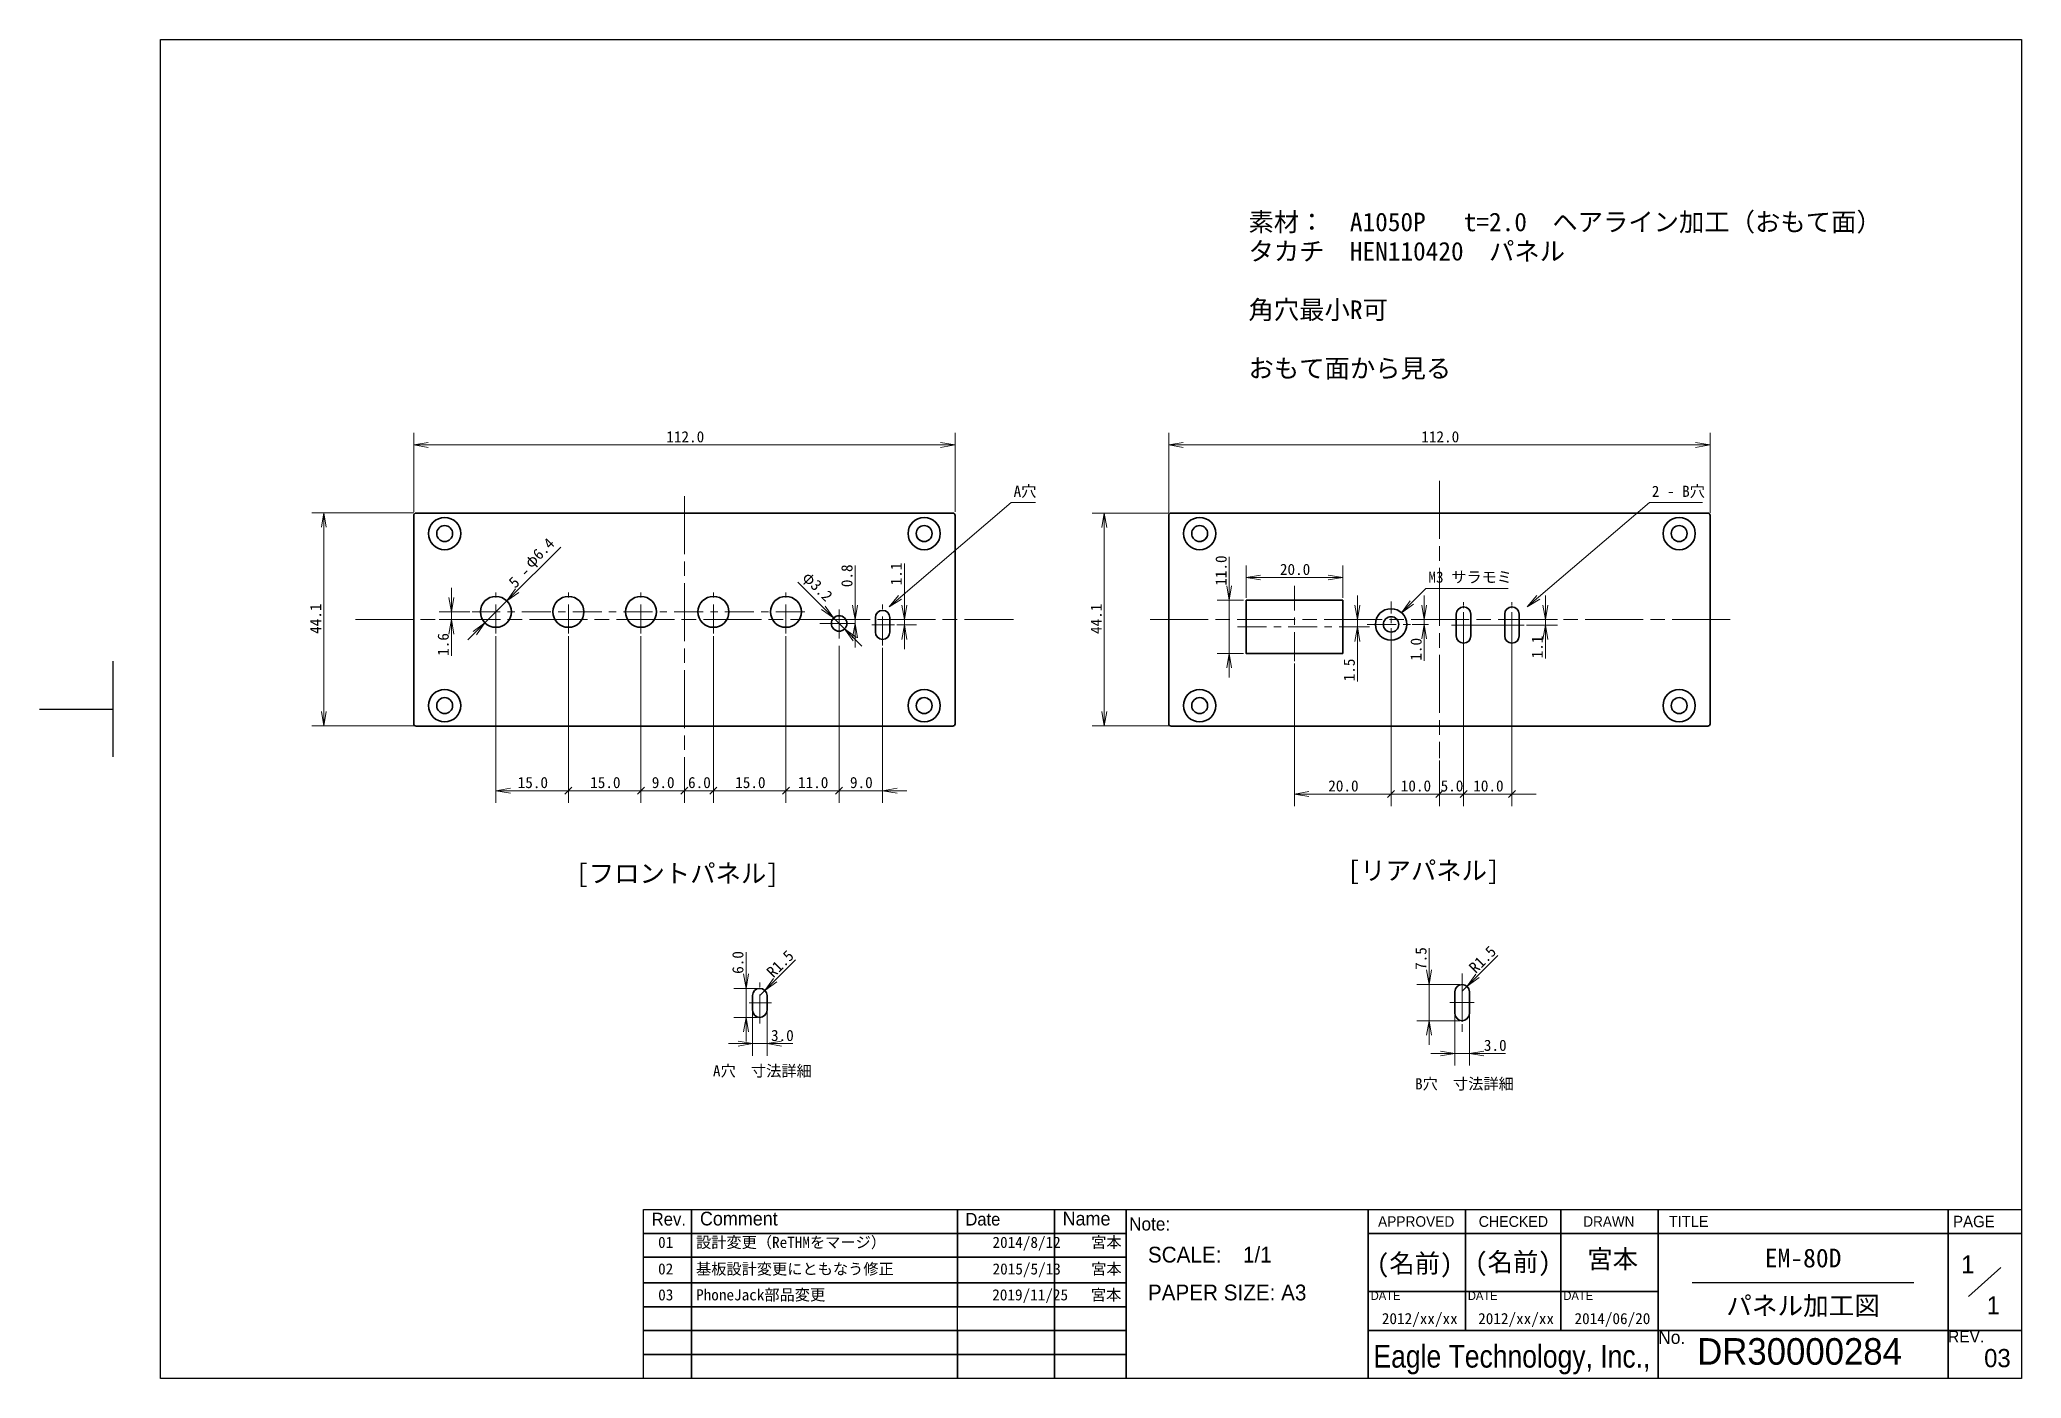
# Paper-space layout '01.図面' of a CAD drawing. Extents: x 0 to 410, y 10 to 287.
# The model-space entities are those that its viewports show. They can reach past a viewport. Long polylines and large blocks are cut down to what shows.
import ezdxf
from ezdxf.enums import TextEntityAlignment as Align

# ---------------------------------------------------------------- set-up
doc = ezdxf.new("R2010")
doc.units = 0
doc.header["$LTSCALE"] = 0.5
for name, pattern in [('ACAD_ISO08W100', [36, 24, -3, 6, -3]), ('CENTER', [14, 8, -2, 2, -2]), ('CENTERX4', [21, 12, -3, 3, -3])]:
    doc.linetypes.add(name, pattern=pattern)
for name, color, linetype, lineweight in [('AM_CL', 1, 'ACAD_ISO08W100', 18), ('CENTER', 30, 'CENTERX4', 18), ('FRAME_FRAME', 5, 'Continuous', 25), ('FRAME_FRAME.TEXT_APPROVED', 7, 'Continuous', 13), ('FRAME_FRAME.TEXT_CHECKED', 7, 'Continuous', 13), ('FRAME_FRAME.TEXT_DRAWN', 7, 'Continuous', 13), ('FRAME_FRAME.TEXT_PAGE', 7, 'Continuous', 13), ('FRAME_FRAME.TEXT_REV', 7, 'Continuous', 13), ('FRAME_FRAME.TEXT_SCALE', 7, 'Continuous', 13), ('FRAME_FRAME.TEXT_TITLE', 7, 'Continuous', 13), ('FRAME_FRAME.TEXT_図番', 7, 'Continuous', 13), ('HOLE', 7, 'Continuous', 35), ('TEXT', 7, 'Continuous', 13), ('パネル', 7, 'Continuous', 35), ('寸法', 7, 'Continuous', 18)]:
    doc.layers.add(name, color=color, linetype=linetype, lineweight=lineweight)
doc.styles.add('MS Gothic', font='MS Gothic.ttf', dxfattribs={"bigfont": 'extfont'})
doc.styles.add('MS Gothic B', font='MS Gothic.ttf', dxfattribs={"bigfont": 'extfont'})
doc.styles.add('MS PGothic', font='MS PGothic.ttf')
doc.styles.get("Standard").update_dxf_attribs({"font": 'txt.shx', "bigfont": 'extfont'})
doc.dimstyles.get("Standard").update_dxf_attribs({"dimtxt": 0.18, "dimasz": 0.18, "dimexe": 0.18, "dimexo": 0.0625, "dimgap": 0.09, "dimtad": 0, "dimtih": 1, "dimtoh": 1, "dimdec": 4, "dimzin": 0, "dimdsep": 46, "dimtxsty": 'Standard', "dimcen": 0.09, "dimadec": 0, "dimazin": 0, "dimtfac": 1, "dimtdec": 4, "dimtofl": 0, "dimtmove": 0, "dimatfit": 3, "dimfxl": 1, "dimtolj": 1, "dimtzin": 0, "dimarcsym": 0})

psp = doc.layouts.new('01.図面')

# ---------------------------------------------------------------- texts
at = {"layer": 'FRAME_FRAME', "color": 7, "linetype": 'Continuous', "style": 'MS PGothic'}
for s, height, p in [('Rev.', 2.642, (126.62, 40.83)), ('Comment', 2.837, (136.61, 40.79)), ('Date', 2.615, (191.53, 40.84)), ('Name', 2.838, (211.64, 40.79)), ('Note:', 2.717, (225.4, 39.78))]:
    psp.add_text(s, height=height, dxfattribs=at).set_placement(p, align=Align.BOTTOM_LEFT)
for s, height, p in [('APPROVED', 2.171, (284.79, 42.46)), ('CHECKED', 2.242, (304.9, 42.46)), ('DRAWN', 2.137, (324.66, 42.46))]:
    psp.add_text(s, height=height, dxfattribs=at).set_placement(p, align=Align.MIDDLE_CENTER)
for s, height, p in [('TITLE', 2.301, (337.07, 42.46)), ('PAGE', 2.37, (395.87, 42.46))]:
    psp.add_text(s, height=height, dxfattribs=at).set_placement(p, align=Align.MIDDLE_LEFT)
for s, height, p in [('DATE', 1.762, (275.39, 27.99)), ('DATE', 1.762, (295.49, 27.99)), ('DATE', 1.762, (315.25, 27.99)), ('No.', 2.751, (334.86, 19.88)), ('REV.', 2.454, (394.83, 19.88))]:
    psp.add_text(s, height=height, dxfattribs=at).set_placement(p, align=Align.TOP_LEFT)
at = {"layer": 'FRAME_FRAME', "color": 7, "linetype": 'Continuous', "style": 'MS PGothic', "width": 0.893536}
psp.add_text('Eagle Technology, Inc.,', height=4.6896, dxfattribs=at).set_placement((304.6, 14.57), align=Align.MIDDLE_CENTER)
at = {"layer": 'FRAME_FRAME.TEXT_APPROVED', "style": 'MS Gothic'}
psp.add_text('(名前)', height=3.844, dxfattribs=at).set_placement((284.48, 33.8), align=Align.MIDDLE_CENTER)
psp.add_text('2012/xx/xx', height=2.307, dxfattribs=at).set_placement((277.69, 23.53), align=Align.TOP_LEFT)
at = {"layer": 'FRAME_FRAME.TEXT_CHECKED', "style": 'MS Gothic'}
psp.add_text('(名前)', height=3.844, dxfattribs=at).set_placement((304.81, 34.1), align=Align.MIDDLE_CENTER)
psp.add_text('2012/xx/xx', height=2.307, dxfattribs=at).set_placement((297.62, 23.53), align=Align.TOP_LEFT)
at = {"layer": 'FRAME_FRAME.TEXT_DRAWN', "style": 'MS Gothic'}
psp.add_text('宮本', height=3.846, dxfattribs=at).set_placement((320.2, 36.6), align=Align.TOP_LEFT)
at = {"layer": 'FRAME_FRAME.TEXT_DRAWN', "insert": (317.55, 23.53), "char_height": 2.307, "width": 19.1705, "attachment_point": 1, "line_spacing_factor": 0.75, "style": 'MS Gothic'}
psp.add_mtext('{\\fＭＳ ゴシック|b0|i0;2014/06/20\\P}', dxfattribs=at)
at = {"layer": 'FRAME_FRAME.TEXT_PAGE', "color": 7, "linetype": 'Continuous', "style": 'MS PGothic'}
for p in [(397.55, 30.59), (402.84, 22.13)]:
    psp.add_text('1', height=3.74, dxfattribs=at).set_placement(p, align=Align.BOTTOM_LEFT)
at = {"layer": 'FRAME_FRAME.TEXT_REV', "color": 7, "linetype": 'Continuous', "style": 'MS PGothic'}
psp.add_text('03', height=3.772, dxfattribs=at).set_placement((402.3, 11.18), align=Align.BOTTOM_LEFT)
at = {"layer": 'FRAME_FRAME.TEXT_SCALE', "color": 7, "linetype": 'Continuous', "insert": (229.29, 18.25), "char_height": 3.2681, "width": 47.4878, "attachment_point": 7, "line_spacing_factor": 1.438466, "style": 'MS PGothic'}
psp.add_mtext('{\\fＭＳ Ｐゴシック|b0|i0;SCALE:\u30001/1\u3000\\PPAPER SIZE: A3\\P\\P}', dxfattribs=at)
at = {"layer": 'FRAME_FRAME.TEXT_TITLE', "insert": (364.84, 29.76), "char_height": 3.8859, "width": 37.8505, "attachment_point": 5, "line_spacing_factor": 1.522026, "style": 'MS Gothic B'}
psp.add_mtext('{\\fＭＳ ゴシック|b1|i0;EM-80D\\Pパネル加工図}', dxfattribs=at)
at = {"layer": 'FRAME_FRAME.TEXT_図番', "color": 7, "linetype": 'Continuous', "style": 'MS PGothic'}
psp.add_text('DR30000284', height=5.495, dxfattribs=at).set_placement((342.93, 11.18), align=Align.BOTTOM_LEFT)
at = {"layer": '寸法', "style": 'MS Gothic'}
psp.add_text('01   設計変更（ReTHMをマージ）\u3000\u3000\u3000\u3000\u3000\u3000\u30002014/8/12\u3000\u3000宮本', height=2.3069, dxfattribs=at).set_placement((127.95, 39.3), align=Align.TOP_LEFT)

msp = doc.modelspace()

# ---------------------------------------------------------------- texts
at = {"layer": 'TEXT', "insert": (250.1, 251.2), "char_height": 3.8447, "width": 157.7843, "attachment_point": 1, "line_spacing_factor": 0.945071, "style": 'MS Gothic'}
msp.add_mtext('{\\fＭＳ ゴシック|b0|i0;素材：\u3000A1050P \u3000t=2.0\u3000ヘアライン加工（おもて面）\\Pタカチ\u3000HEN110420\u3000パネル\\P\\P角穴最小R可\\P\\Pおもて面から見る}', dxfattribs=at)
at = {"layer": '寸法', "style": 'MS Gothic'}
for s, height, p in [('A穴', 2.308, (201.5, 191.7)), ('2 - B穴', 2.307, (333.54, 191.7)), ('M3 サラモミ', 2.307, (287.32, 173.95))]:
    msp.add_text(s, height=height, dxfattribs=at).set_placement(p, align=Align.BOTTOM_LEFT)
for s, height, p in [('[フロントパネル]', 3.845, (111, 116.4)), ('[リアパネル]', 3.845, (270.6, 117)), ('A穴\u3000寸法詳細', 2.307, (139.3, 74.77)), ('B穴\u3000寸法詳細', 2.307, (284.55, 72.1)), ('02   基板設計変更にともなう修正\u3000\u3000\u3000\u3000 \u3000\u30002015/5/13 \u3000 宮本', 2.3069, (127.95, 33.8)), ('03   PhoneJack部品変更\u3000\u3000       \u3000       \u30002019/11/25 \u3000宮本', 2.3069, (127.97, 28.44))]:
    msp.add_text(s, height=height, dxfattribs=at).set_placement(p, align=Align.TOP_LEFT)

# ---------------------------------------------------------------- blocks, each defined once
blk = doc.blocks.new('*D2')
at = {"layer": '寸法'}
for p, q in [((146.14, 90.7), (146.14, 98.2)), ((148.49, 90.7), (143.64, 90.7)), ((146.14, 90.7), (146.14, 84.7)), ((148.49, 84.7), (143.64, 84.7)), ((146.14, 84.7), (146.14, 79.7))]:
    blk.add_line(p, q, dxfattribs=at)
at = {"layer": '寸法', "linetype": 'Continuous'}
for points in [[(145.64, 93.7), (146.14, 90.7), (146.64, 93.7)], [(146.64, 81.7), (146.14, 84.7), (145.64, 81.7)]]:
    blk.add_lwpolyline(points, dxfattribs=at)
at = {"layer": '寸法', "insert": (145.64, 93.7), "char_height": 2.3073, "width": 5.4852, "attachment_point": 7, "rotation": 90, "line_spacing_factor": 0.75, "style": 'MS Gothic'}
blk.add_mtext('{\\fＭＳ ゴシック|b0|i0;6.0}', dxfattribs=at)
blk = doc.blocks.new('_Open')
at = {"color": 0, "linetype": 'ByBlock', "lineweight": -2}
for p, q in [((-1, 0.166667), (0, 0)), ((-1, -0.166667), (0, 0)), ((0, 0), (-1, 0))]:
    blk.add_line(p, q, dxfattribs=at)
blk = doc.blocks.new('*D3')
at = {"layer": '寸法'}
for q in [(156.41, 96.62), (148.99, 89.2)]:
    blk.add_line((150.05, 90.26), q, dxfattribs=at)
at = {"layer": '寸法', "linetype": 'Continuous'}
blk.add_lwpolyline([(151.82, 92.74), (150.05, 90.26), (152.53, 92.03)], dxfattribs=at)
at = {"layer": '寸法', "insert": (151.82, 92.74), "char_height": 2.3076, "width": 7.3891, "attachment_point": 7, "rotation": 45, "line_spacing_factor": 0.75, "style": 'MS Gothic'}
blk.add_mtext('{\\fＭＳ ゴシック|b0|i0;R1.5}', dxfattribs=at)
blk = doc.blocks.new('*D5')
at = {"layer": '寸法'}
for p, q in [((139.4, 161.35), (139.4, 129.1)), ((133.4, 137.84), (133.4, 129.1)), ((133.4, 131.6), (128.4, 131.6)), ((133.4, 131.6), (139.4, 131.6)), ((139.4, 131.6), (144.4, 131.6))]:
    blk.add_line(p, q, dxfattribs=at)
at = {"layer": '寸法', "linetype": 'Continuous'}
for p, q in [((134.11, 132.31), (132.69, 130.89)), ((138.69, 130.89), (140.11, 132.31))]:
    blk.add_line(p, q, dxfattribs=at)
at = {"layer": '寸法', "insert": (134.15, 132.1), "char_height": 2.3073, "width": 5.4852, "attachment_point": 7, "line_spacing_factor": 0.75, "style": 'MS Gothic'}
blk.add_mtext('{\\fＭＳ ゴシック|b0|i0;6.0}', dxfattribs=at)
blk = doc.blocks.new('_Oblique')
at = {"color": 0, "linetype": 'ByBlock', "lineweight": -2}
blk.add_line((-0.5, -0.5), (0.5, 0.5), dxfattribs=at)
blk = doc.blocks.new('*D6')
at = {"layer": '寸法'}
for p, q in [((139.4, 163.6), (139.4, 129.1)), ((154.4, 163.6), (154.4, 129.1)), ((139.4, 131.6), (154.4, 131.6))]:
    blk.add_line(p, q, dxfattribs=at)
at = {"layer": '寸法', "linetype": 'Continuous'}
for p, q in [((138.69, 130.89), (140.11, 132.31)), ((155.11, 132.31), (153.69, 130.89))]:
    blk.add_line(p, q, dxfattribs=at)
at = {"layer": '寸法', "insert": (143.9, 132.1), "char_height": 2.3073, "width": 7.268, "attachment_point": 7, "line_spacing_factor": 0.75, "style": 'MS Gothic'}
blk.add_mtext('{\\fＭＳ ゴシック|b0|i0;15.0}', dxfattribs=at)
blk = doc.blocks.new('*D7')
at = {"layer": '寸法'}
for p, q in [((124.4, 161.35), (124.4, 129.1)), ((124.4, 131.6), (119.4, 131.6)), ((133.4, 131.6), (124.4, 131.6)), ((133.4, 134.65), (133.4, 129.1)), ((133.4, 131.6), (138.4, 131.6))]:
    blk.add_line(p, q, dxfattribs=at)
at = {"layer": '寸法', "linetype": 'Continuous'}
for p, q in [((125.11, 132.31), (123.69, 130.89)), ((132.69, 130.89), (134.11, 132.31))]:
    blk.add_line(p, q, dxfattribs=at)
at = {"layer": '寸法', "insert": (126.65, 132.1), "char_height": 2.3073, "width": 5.5005, "attachment_point": 7, "line_spacing_factor": 0.75, "style": 'MS Gothic'}
blk.add_mtext('{\\fＭＳ ゴシック|b0|i0;9.0}', dxfattribs=at)
blk = doc.blocks.new('*D8')
at = {"layer": '寸法'}
for p, q in [((109.4, 163.6), (109.4, 129.1)), ((124.4, 163.6), (124.4, 129.1)), ((124.4, 131.6), (109.4, 131.6))]:
    blk.add_line(p, q, dxfattribs=at)
at = {"layer": '寸法', "linetype": 'Continuous'}
for p, q in [((108.69, 130.89), (110.11, 132.31)), ((125.11, 132.31), (123.69, 130.89))]:
    blk.add_line(p, q, dxfattribs=at)
at = {"layer": '寸法', "insert": (113.9, 132.1), "char_height": 2.3073, "width": 7.268, "attachment_point": 7, "line_spacing_factor": 0.75, "style": 'MS Gothic'}
blk.add_mtext('{\\fＭＳ ゴシック|b0|i0;15.0}', dxfattribs=at)
blk = doc.blocks.new('*D9')
at = {"layer": '寸法'}
for p, q in [((94.4, 163.6), (94.4, 129.1)), ((109.4, 161.35), (109.4, 129.1)), ((109.4, 131.6), (94.4, 131.6))]:
    blk.add_line(p, q, dxfattribs=at)
at = {"layer": '寸法', "linetype": 'Continuous'}
blk.add_line((110.11, 132.31), (108.69, 130.89), dxfattribs=at)
blk.add_lwpolyline([(97.4, 132.1), (94.4, 131.6), (97.4, 131.1)], dxfattribs=at)
at = {"layer": '寸法', "insert": (98.9, 132.1), "char_height": 2.3073, "width": 7.268, "attachment_point": 7, "line_spacing_factor": 0.75, "style": 'MS Gothic'}
blk.add_mtext('{\\fＭＳ ゴシック|b0|i0;15.0}', dxfattribs=at)
blk = doc.blocks.new('*D10')
at = {"layer": '寸法'}
for p, q in [((85.18, 168.6), (85.18, 173.6)), ((89, 168.6), (82.68, 168.6)), ((85.18, 168.6), (85.18, 167)), ((87, 167), (82.68, 167)), ((85.18, 167), (85.18, 159.5))]:
    blk.add_line(p, q, dxfattribs=at)
at = {"layer": '寸法', "linetype": 'Continuous'}
for points in [[(84.68, 171.6), (85.18, 168.6), (85.68, 171.6)], [(85.68, 164), (85.18, 167), (84.68, 164)]]:
    blk.add_lwpolyline(points, dxfattribs=at)
at = {"layer": '寸法', "insert": (84.68, 159.5), "char_height": 2.3075, "width": 5.2564, "attachment_point": 7, "rotation": 90, "line_spacing_factor": 0.75, "style": 'MS Gothic'}
blk.add_mtext('{\\fＭＳ ゴシック|b0|i0;1.6}', dxfattribs=at)
blk = doc.blocks.new('*D11')
at = {"layer": '寸法'}
for p, q in [((96.66, 170.86), (107.8, 182)), ((96.66, 170.86), (92.14, 166.34)), ((92.14, 166.34), (88.6, 162.8))]:
    blk.add_line(p, q, dxfattribs=at)
at = {"layer": '寸法', "linetype": 'Continuous'}
for points in [[(98.43, 173.34), (96.66, 170.86), (99.14, 172.63)], [(90.37, 163.86), (92.14, 166.34), (89.66, 164.57)]]:
    blk.add_lwpolyline(points, dxfattribs=at)
at = {"layer": '寸法', "attachment_point": 7, "rotation": 45, "line_spacing_factor": 0.75, "style": 'MS Gothic'}
for s, insert, char_height, width in [('{\\fＭＳ ゴシック|b0|i0;φ6.4}', (102.14, 177.05), 2.307, 8.8232), ('{\\fＭＳ ゴシック|b0|i0;5 -}', (98.43, 173.34), 2.3075, 5.5611)]:
    blk.add_mtext(s, dxfattribs=dict(at, insert=insert, char_height=char_height, width=width))
blk = doc.blocks.new('*D12')
at = {"layer": '寸法'}
for p, q in [((147.49, 86.2), (147.49, 76.765)), ((150.49, 86.2), (150.49, 76.765)), ((147.49, 79.265), (142.49, 79.265)), ((147.49, 79.265), (150.49, 79.265)), ((150.49, 79.265), (155.81, 79.265))]:
    blk.add_line(p, q, dxfattribs=at)
at = {"layer": '寸法', "linetype": 'Continuous'}
for points in [[(144.49, 78.765), (147.49, 79.265), (144.49, 79.765)], [(153.49, 79.765), (150.49, 79.265), (153.49, 78.765)]]:
    blk.add_lwpolyline(points, dxfattribs=at)
at = {"layer": '寸法', "insert": (151.31, 79.765), "char_height": 2.30757, "width": 5.53037, "attachment_point": 7, "line_spacing_factor": 0.75, "style": 'MS Gothic'}
blk.add_mtext('{\\fＭＳ ゴシック|b0|i0;3.0}', dxfattribs=at)
blk = doc.blocks.new('*D13')
at = {"layer": '寸法'}
for p, q in [((294.6, 160.09), (294.6, 128.4)), ((289.6, 134.65), (289.6, 128.4)), ((289.6, 130.9), (284.6, 130.9)), ((289.6, 130.9), (294.6, 130.9)), ((294.6, 130.9), (299.6, 130.9))]:
    blk.add_line(p, q, dxfattribs=at)
at = {"layer": '寸法', "linetype": 'Continuous'}
for p, q in [((290.31, 131.61), (288.89, 130.19)), ((293.89, 130.19), (295.31, 131.61))]:
    blk.add_line(p, q, dxfattribs=at)
at = {"layer": '寸法', "insert": (289.85, 131.4), "char_height": 2.3076, "width": 5.5304, "attachment_point": 7, "line_spacing_factor": 0.75, "style": 'MS Gothic'}
blk.add_mtext('{\\fＭＳ ゴシック|b0|i0;5.0}', dxfattribs=at)
blk = doc.blocks.new('*D14')
at = {"layer": '寸法'}
for p, q in [((294.6, 162.06), (294.6, 128.4)), ((304.6, 162.06), (304.6, 128.4)), ((294.6, 130.9), (289.6, 130.9)), ((294.6, 130.9), (304.6, 130.9)), ((304.6, 130.9), (309.6, 130.9))]:
    blk.add_line(p, q, dxfattribs=at)
at = {"layer": '寸法', "linetype": 'Continuous'}
for p, q in [((295.31, 131.61), (293.89, 130.19)), ((303.89, 130.19), (305.31, 131.61))]:
    blk.add_line(p, q, dxfattribs=at)
at = {"layer": '寸法', "insert": (296.6, 131.4), "char_height": 2.3073, "width": 7.268, "attachment_point": 7, "line_spacing_factor": 0.75, "style": 'MS Gothic'}
blk.add_mtext('{\\fＭＳ ゴシック|b0|i0;10.0}', dxfattribs=at)
blk = doc.blocks.new('*D15')
at = {"layer": '寸法'}
for p, q in [((279.6, 161.6), (279.6, 128.4)), ((289.6, 137.81), (289.6, 128.4)), ((279.6, 130.9), (274.6, 130.9)), ((289.6, 130.9), (279.6, 130.9)), ((289.6, 130.9), (294.6, 130.9))]:
    blk.add_line(p, q, dxfattribs=at)
at = {"layer": '寸法', "linetype": 'Continuous'}
for p, q in [((280.31, 131.61), (278.89, 130.19)), ((288.89, 130.19), (290.31, 131.61))]:
    blk.add_line(p, q, dxfattribs=at)
at = {"layer": '寸法', "insert": (281.6, 131.4), "char_height": 2.3073, "width": 7.268, "attachment_point": 7, "line_spacing_factor": 0.75, "style": 'MS Gothic'}
blk.add_mtext('{\\fＭＳ ゴシック|b0|i0;10.0}', dxfattribs=at)
blk = doc.blocks.new('*D16')
at = {"layer": '寸法'}
for p, q in [((279.6, 160.75), (279.6, 128.4)), ((259.6, 157.9), (259.6, 128.4)), ((279.6, 130.9), (259.6, 130.9))]:
    blk.add_line(p, q, dxfattribs=at)
at = {"layer": '寸法', "linetype": 'Continuous'}
blk.add_line((280.31, 131.61), (278.89, 130.19), dxfattribs=at)
blk.add_lwpolyline([(262.6, 131.4), (259.6, 130.9), (262.6, 130.4)], dxfattribs=at)
at = {"layer": '寸法', "insert": (266.6, 131.4), "char_height": 2.3073, "width": 7.4661, "attachment_point": 7, "line_spacing_factor": 0.75, "style": 'MS Gothic'}
blk.add_mtext('{\\fＭＳ ゴシック|b0|i0;20.0}', dxfattribs=at)
blk = doc.blocks.new('*D17')
at = {"layer": '寸法'}
for q in [(301.72, 97.51), (294.3, 90.09)]:
    blk.add_line((295.36, 91.15), q, dxfattribs=at)
at = {"layer": '寸法', "linetype": 'Continuous'}
blk.add_lwpolyline([(297.13, 93.63), (295.36, 91.15), (297.84, 92.92)], dxfattribs=at)
at = {"layer": '寸法', "insert": (297.13, 93.63), "char_height": 2.3076, "width": 7.3891, "attachment_point": 7, "rotation": 45, "line_spacing_factor": 0.75, "style": 'MS Gothic'}
blk.add_mtext('{\\fＭＳ ゴシック|b0|i0;R1.5}', dxfattribs=at)
blk = doc.blocks.new('*D18')
at = {"layer": '寸法'}
for p, q in [((292.8, 85.46), (292.8, 74.73)), ((295.8, 85.46), (295.8, 74.73)), ((292.8, 77.23), (287.8, 77.23)), ((292.8, 77.23), (295.8, 77.23)), ((295.8, 77.23), (303.3, 77.23))]:
    blk.add_line(p, q, dxfattribs=at)
at = {"layer": '寸法', "linetype": 'Continuous'}
for points in [[(289.8, 76.73), (292.8, 77.23), (289.8, 77.73)], [(298.8, 77.73), (295.8, 77.23), (298.8, 76.73)]]:
    blk.add_lwpolyline(points, dxfattribs=at)
at = {"layer": '寸法', "insert": (298.8, 77.73), "char_height": 2.3076, "width": 5.5304, "attachment_point": 7, "line_spacing_factor": 0.75, "style": 'MS Gothic'}
blk.add_mtext('{\\fＭＳ ゴシック|b0|i0;3.0}', dxfattribs=at)
blk = doc.blocks.new('*D19')
at = {"layer": '寸法'}
for p, q in [((287.46, 91.51), (287.46, 99.01)), ((293.84, 91.51), (284.96, 91.51)), ((287.46, 91.51), (287.46, 84.01)), ((293.84, 84.01), (284.96, 84.01)), ((287.46, 84.01), (287.46, 79.01))]:
    blk.add_line(p, q, dxfattribs=at)
at = {"layer": '寸法', "linetype": 'Continuous'}
for points in [[(286.96, 94.51), (287.46, 91.51), (287.96, 94.51)], [(287.96, 81.01), (287.46, 84.01), (286.96, 81.01)]]:
    blk.add_lwpolyline(points, dxfattribs=at)
at = {"layer": '寸法', "insert": (286.96, 94.51), "char_height": 2.3076, "width": 5.378, "attachment_point": 7, "rotation": 90, "line_spacing_factor": 0.75, "style": 'MS Gothic'}
blk.add_mtext('{\\fＭＳ ゴシック|b0|i0;7.5}', dxfattribs=at)
blk = doc.blocks.new('*D20')
at = {"layer": '寸法'}
for p, q in [((77.4, 189.28), (77.4, 205.64)), ((189.4, 189.28), (189.4, 205.64)), ((77.4, 203.14), (189.4, 203.14))]:
    blk.add_line(p, q, dxfattribs=at)
at = {"layer": '寸法', "linetype": 'Continuous'}
for points in [[(80.4, 203.64), (77.4, 203.14), (80.4, 202.64)], [(186.4, 202.64), (189.4, 203.14), (186.4, 203.64)]]:
    blk.add_lwpolyline(points, dxfattribs=at)
at = {"layer": '寸法', "insert": (129.65, 203.64), "char_height": 2.3072, "width": 9.2188, "attachment_point": 7, "line_spacing_factor": 0.75, "style": 'MS Gothic'}
blk.add_mtext('{\\fＭＳ ゴシック|b0|i0;112.0}', dxfattribs=at)
blk = doc.blocks.new('*D21')
at = {"layer": '寸法'}
for p, q in [((77.4, 189.09), (56.3, 189.09)), ((58.8, 189.09), (58.8, 144.99)), ((77.63, 144.99), (56.3, 144.99))]:
    blk.add_line(p, q, dxfattribs=at)
at = {"layer": '寸法', "linetype": 'Continuous'}
for points in [[(59.3, 186.09), (58.8, 189.09), (58.3, 186.09)], [(58.3, 147.99), (58.8, 144.99), (59.3, 147.99)]]:
    blk.add_lwpolyline(points, dxfattribs=at)
at = {"layer": '寸法', "insert": (58.3, 164.04), "char_height": 2.3069, "width": 6.9188, "attachment_point": 7, "rotation": 90, "line_spacing_factor": 0.75, "style": 'MS Gothic'}
blk.add_mtext('{\\fＭＳ ゴシック|b0|i0;44.1}', dxfattribs=at)
blk = doc.blocks.new('*D22')
at = {"layer": '寸法'}
for p, q in [((233.6, 189.09), (233.6, 205.64)), ((345.6, 189.09), (345.6, 205.64)), ((233.6, 203.14), (345.6, 203.14))]:
    blk.add_line(p, q, dxfattribs=at)
at = {"layer": '寸法', "linetype": 'Continuous'}
for points in [[(236.6, 203.64), (233.6, 203.14), (236.6, 202.64)], [(342.6, 202.64), (345.6, 203.14), (342.6, 203.64)]]:
    blk.add_lwpolyline(points, dxfattribs=at)
at = {"layer": '寸法', "insert": (285.85, 203.64), "char_height": 2.3072, "width": 9.2188, "attachment_point": 7, "line_spacing_factor": 0.75, "style": 'MS Gothic'}
blk.add_mtext('{\\fＭＳ ゴシック|b0|i0;112.0}', dxfattribs=at)
blk = doc.blocks.new('*D23')
at = {"layer": '寸法'}
for p, q in [((233.6, 189.05), (217.77, 189.05)), ((220.27, 189.05), (220.27, 144.99)), ((233.6, 144.99), (217.77, 144.99))]:
    blk.add_line(p, q, dxfattribs=at)
at = {"layer": '寸法', "linetype": 'Continuous'}
for points in [[(220.77, 186.05), (220.27, 189.05), (219.77, 186.05)], [(219.77, 147.99), (220.27, 144.99), (220.77, 147.99)]]:
    blk.add_lwpolyline(points, dxfattribs=at)
at = {"layer": '寸法', "insert": (219.77, 164.02), "char_height": 2.3069, "width": 6.9188, "attachment_point": 7, "rotation": 90, "line_spacing_factor": 0.75, "style": 'MS Gothic'}
blk.add_mtext('{\\fＭＳ ゴシック|b0|i0;44.1}', dxfattribs=at)
blk = doc.blocks.new('*D24')
at = {"layer": '寸法'}
for p, q in [((165.4, 161.59), (165.4, 129.09)), ((154.4, 131.6), (154.4, 129.1)), ((165.4, 131.6), (154.4, 131.6))]:
    blk.add_line(p, q, dxfattribs=at)
at = {"layer": '寸法', "linetype": 'Continuous'}
for p, q in [((153.69, 130.89), (155.11, 132.31)), ((166.11, 132.31), (164.69, 130.89))]:
    blk.add_line(p, q, dxfattribs=at)
at = {"layer": '寸法', "insert": (156.9, 132.1), "char_height": 2.3073, "width": 7.268, "attachment_point": 7, "line_spacing_factor": 0.75, "style": 'MS Gothic'}
blk.add_mtext('{\\fＭＳ ゴシック|b0|i0;11.0}', dxfattribs=at)
blk = doc.blocks.new('*D25')
at = {"layer": '寸法'}
for p, q in [((165.4, 161.59), (165.4, 129.1)), ((174.4, 161.16), (174.4, 129.1)), ((165.4, 131.6), (160.4, 131.6)), ((174.4, 131.6), (165.4, 131.6)), ((174.4, 131.6), (179.4, 131.6))]:
    blk.add_line(p, q, dxfattribs=at)
at = {"layer": '寸法', "linetype": 'Continuous'}
blk.add_line((166.11, 132.31), (164.69, 130.89), dxfattribs=at)
blk.add_lwpolyline([(177.4, 132.1), (174.4, 131.6), (177.4, 131.1)], dxfattribs=at)
at = {"layer": '寸法', "insert": (167.65, 132.1), "char_height": 2.3073, "width": 5.5005, "attachment_point": 7, "line_spacing_factor": 0.75, "style": 'MS Gothic'}
blk.add_mtext('{\\fＭＳ ゴシック|b0|i0;9.0}', dxfattribs=at)
blk = doc.blocks.new('*D26')
at = {"layer": '寸法'}
for p, q in [((164.27, 167.33), (156.84, 174.76)), ((164.27, 167.33), (166.53, 165.07)), ((166.53, 165.07), (170.07, 161.53))]:
    blk.add_line(p, q, dxfattribs=at)
at = {"layer": '寸法', "linetype": 'Continuous'}
for points in [[(161.79, 169.1), (164.27, 167.33), (162.5, 169.81)], [(169.01, 163.3), (166.53, 165.07), (168.3, 162.59)]]:
    blk.add_lwpolyline(points, dxfattribs=at)
at = {"layer": '寸法', "insert": (157.2, 175.11), "char_height": 2.3074, "width": 8.7457, "attachment_point": 7, "rotation": 315, "line_spacing_factor": 0.75, "style": 'MS Gothic'}
blk.add_mtext('{\\fＭＳ ゴシック|b0|i0;φ3.2}', dxfattribs=at)
blk = doc.blocks.new('*D27')
at = {"layer": '寸法'}
for p, q in [((168.7, 167), (168.7, 178.21)), ((168.7, 167), (166.2, 167)), ((168.7, 166.2), (166.2, 166.2)), ((168.7, 166.2), (168.7, 167)), ((168.7, 166.2), (168.7, 161.2))]:
    blk.add_line(p, q, dxfattribs=at)
at = {"layer": '寸法', "linetype": 'Continuous'}
for points in [[(168.2, 170), (168.7, 167), (169.2, 170)], [(169.2, 163.2), (168.7, 166.2), (168.2, 163.2)]]:
    blk.add_lwpolyline(points, dxfattribs=at)
at = {"layer": '寸法', "insert": (168.2, 173.71), "char_height": 2.3074, "width": 5.5309, "attachment_point": 7, "rotation": 90, "line_spacing_factor": 0.75, "style": 'MS Gothic'}
blk.add_mtext('{\\fＭＳ ゴシック|b0|i0;0.8}', dxfattribs=at)
blk = doc.blocks.new('*D28')
at = {"layer": '寸法'}
for p, q in [((178.9, 167), (178.9, 178.59)), ((177.34, 165.9), (181.4, 165.9)), ((178.9, 167), (181.4, 167)), ((178.9, 165.9), (178.9, 167)), ((178.9, 165.9), (178.9, 160.9))]:
    blk.add_line(p, q, dxfattribs=at)
at = {"layer": '寸法', "linetype": 'Continuous'}
for points in [[(178.4, 170), (178.9, 167), (179.4, 170)], [(179.4, 162.9), (178.9, 165.9), (178.4, 162.9)]]:
    blk.add_lwpolyline(points, dxfattribs=at)
at = {"layer": '寸法', "insert": (178.4, 174.09), "char_height": 2.307, "width": 4.7088, "attachment_point": 7, "rotation": 90, "line_spacing_factor": 0.75, "style": 'MS Gothic'}
blk.add_mtext('{\\fＭＳ ゴシック|b0|i0;1.1}', dxfattribs=at)
blk = doc.blocks.new('*D29')
at = {"layer": '寸法'}
for p, q in [((286.46, 167), (286.46, 172)), ((287.36, 167), (283.96, 167)), ((287.36, 166), (283.96, 166)), ((286.46, 166), (286.46, 167)), ((286.46, 166), (286.46, 158.5))]:
    blk.add_line(p, q, dxfattribs=at)
at = {"layer": '寸法', "linetype": 'Continuous'}
for points in [[(285.96, 170), (286.46, 167), (286.96, 170)], [(286.96, 163), (286.46, 166), (285.96, 163)]]:
    blk.add_lwpolyline(points, dxfattribs=at)
at = {"layer": '寸法', "insert": (285.96, 158.5), "char_height": 2.3075, "width": 5.3173, "attachment_point": 7, "rotation": 90, "line_spacing_factor": 0.75, "style": 'MS Gothic'}
blk.add_mtext('{\\fＭＳ ゴシック|b0|i0;1.0}', dxfattribs=at)
blk = doc.blocks.new('*D30')
at = {"layer": '寸法'}
for p, q in [((249.6, 171.5), (249.6, 178.2)), ((269.6, 171.5), (269.6, 178.2)), ((249.6, 175.7), (269.6, 175.7))]:
    blk.add_line(p, q, dxfattribs=at)
at = {"layer": '寸法', "linetype": 'Continuous'}
for points in [[(252.6, 176.2), (249.6, 175.7), (252.6, 175.2)], [(266.6, 175.2), (269.6, 175.7), (266.6, 176.2)]]:
    blk.add_lwpolyline(points, dxfattribs=at)
at = {"layer": '寸法', "insert": (256.6, 176.2), "char_height": 2.3073, "width": 7.4661, "attachment_point": 7, "line_spacing_factor": 0.75, "style": 'MS Gothic'}
blk.add_mtext('{\\fＭＳ ゴシック|b0|i0;20.0}', dxfattribs=at)
blk = doc.blocks.new('*D31')
at = {"layer": '寸法'}
for p, q in [((246.1175, 171), (246.1175, 180)), ((249.1, 171), (243.6175, 171)), ((246.1175, 171), (246.1175, 160)), ((249.1, 160), (243.6175, 160)), ((246.1175, 160), (246.1175, 155))]:
    blk.add_line(p, q, dxfattribs=at)
at = {"layer": '寸法', "linetype": 'Continuous'}
for points in [[(245.6175, 174), (246.1175, 171), (246.6175, 174)], [(246.6175, 157), (246.1175, 160), (245.6175, 157)]]:
    blk.add_lwpolyline(points, dxfattribs=at)
at = {"layer": '寸法', "insert": (245.6175, 174), "char_height": 2.307303, "width": 7.268022, "attachment_point": 7, "rotation": 90, "line_spacing_factor": 0.75, "style": 'MS Gothic'}
blk.add_mtext('{\\fＭＳ ゴシック|b0|i0;11.0}', dxfattribs=at)
blk = doc.blocks.new('*D32')
at = {"layer": '寸法'}
for p, q in [((311.53, 167), (311.53, 172)), ((307.61, 165.875), (314.03, 165.875)), ((309.19, 167), (314.03, 167)), ((311.53, 165.875), (311.53, 167)), ((311.53, 165.875), (311.53, 158.98))]:
    blk.add_line(p, q, dxfattribs=at)
at = {"layer": '寸法', "linetype": 'Continuous'}
for points in [[(311.03, 170), (311.53, 167), (312.03, 170)], [(312.03, 162.875), (311.53, 165.875), (311.03, 162.875)]]:
    blk.add_lwpolyline(points, dxfattribs=at)
at = {"layer": '寸法', "insert": (311.03, 158.98), "char_height": 2.30703, "width": 4.70877, "attachment_point": 7, "rotation": 90, "line_spacing_factor": 0.75, "style": 'MS Gothic'}
blk.add_mtext('{\\fＭＳ ゴシック|b0|i0;1.1}', dxfattribs=at)
blk = doc.blocks.new('*D33')
at = {"layer": '寸法'}
for p, q in [((272.63, 167), (272.63, 172)), ((268.35, 167), (275.13, 167)), ((268.91, 165.5), (275.13, 165.5)), ((272.63, 165.5), (272.63, 167)), ((272.63, 165.5), (272.63, 154.22))]:
    blk.add_line(p, q, dxfattribs=at)
at = {"layer": '寸法', "linetype": 'Continuous'}
for points in [[(272.13, 170), (272.63, 167), (273.13, 170)], [(273.13, 162.5), (272.63, 165.5), (272.13, 162.5)]]:
    blk.add_lwpolyline(points, dxfattribs=at)
at = {"layer": '寸法', "insert": (272.13, 154.22), "char_height": 2.308, "width": 5.24, "attachment_point": 7, "rotation": 90, "line_spacing_factor": 0.75, "style": 'MS Gothic'}
blk.add_mtext('{\\fＭＳ ゴシック|b0|i0;1.5}', dxfattribs=at)

# ---------------------------------------------------------------- dimensions: what is measured, and where the dimension line sits
at = {"layer": '寸法'}
for base, p1, p2, override, picture, middle in [((189.4, 203.14), (77.4, 188.78), (189.4, 188.78), {"dimtxt": 2.307202, "dimasz": 3, "dimexe": 2.5, "dimexo": 0.5, "dimgap": 0.5, "dimtad": 1, "dimtih": 0, "dimtoh": 0, "dimdec": 1, "dimzin": 1, "dimtxsty": 'MS Gothic', "dimblk": 'Open', "dimtfac": 0.5, "dimtdec": 2, "dimtix": 1, "dimtofl": 1, "dimatfit": 1, "dimtolj": 0, "dimtzin": 3}, '*D20', (133.4, 205.14)), ((345.6, 203.14), (233.6, 188.59), (345.6, 188.59), {"dimtxt": 2.307202, "dimasz": 3, "dimexe": 2.5, "dimexo": 0.5, "dimgap": 0.5, "dimtad": 1, "dimtih": 0, "dimtoh": 0, "dimdec": 1, "dimzin": 1, "dimtxsty": 'MS Gothic', "dimblk": 'Open', "dimtfac": 0.5, "dimtdec": 2, "dimtix": 1, "dimtofl": 1, "dimatfit": 1, "dimtolj": 0, "dimtzin": 3}, '*D22', (289.6, 205.14)), ((269.6, 175.7), (249.6, 171), (269.6, 171), {"dimtxt": 2.307305, "dimasz": 3, "dimexe": 2.5, "dimexo": 0.5, "dimgap": 0.5, "dimtad": 1, "dimtih": 0, "dimtoh": 0, "dimdec": 1, "dimzin": 1, "dimtxsty": 'MS Gothic', "dimblk": 'Open', "dimtfac": 0.5, "dimtdec": 2, "dimtix": 1, "dimtofl": 1, "dimatfit": 1, "dimtolj": 0, "dimtzin": 3}, '*D30', (259.6, 177.7)), ((94.4, 131.6), (109.4, 161.85), (94.4, 164.1), {"dimtxt": 2.307303, "dimasz": 1.428571, "dimexe": 2.5, "dimexo": 0.5, "dimgap": 0.5, "dimtad": 1, "dimtih": 0, "dimtoh": 0, "dimdec": 1, "dimzin": 1, "dimtxsty": 'MS Gothic', "dimblk1": 'Oblique', "dimblk2": 'Open', "dimsah": 1, "dimtfac": 0.5, "dimtdec": 2, "dimtix": 1, "dimtofl": 1, "dimatfit": 1, "dimtolj": 0, "dimtzin": 3}, '*D9', (101.9, 133.6)), ((109.4, 131.6), (124.4, 164.1), (109.4, 164.1), {"dimtxt": 2.307303, "dimasz": 1.428571, "dimexe": 2.5, "dimexo": 0.5, "dimgap": 0.5, "dimtad": 1, "dimtih": 0, "dimtoh": 0, "dimdec": 1, "dimzin": 1, "dimtxsty": 'MS Gothic', "dimblk": 'Oblique', "dimtfac": 0.5, "dimtdec": 2, "dimtix": 1, "dimtofl": 1, "dimatfit": 1, "dimtolj": 0, "dimtzin": 3}, '*D8', (116.9, 133.6)), ((154.4, 131.6), (139.4, 164.1), (154.4, 164.1), {"dimtxt": 2.307303, "dimasz": 1.428571, "dimexe": 2.5, "dimexo": 0.5, "dimgap": 0.5, "dimtad": 1, "dimtih": 0, "dimtoh": 0, "dimdec": 1, "dimzin": 1, "dimtxsty": 'MS Gothic', "dimblk": 'Oblique', "dimtfac": 0.5, "dimtdec": 2, "dimtix": 1, "dimtofl": 1, "dimatfit": 1, "dimtolj": 0, "dimtzin": 3}, '*D6', (146.9, 133.6)), ((124.4, 131.6), (133.4, 135.15), (124.4, 161.85), {"dimtxt": 2.307338, "dimasz": 1.428571, "dimexe": 2.5, "dimexo": 0.5, "dimgap": 0.5, "dimtad": 1, "dimtih": 0, "dimtoh": 0, "dimdec": 1, "dimzin": 1, "dimtxsty": 'MS Gothic', "dimblk": 'Oblique', "dimtfac": 0.5, "dimtdec": 2, "dimtix": 1, "dimtofl": 1, "dimatfit": 1, "dimtolj": 0, "dimtzin": 3}, '*D7', (128.9, 133.6)), ((139.4, 131.6), (133.4, 138.34), (139.4, 161.85), {"dimtxt": 2.30734, "dimasz": 1.428571, "dimexe": 2.5, "dimexo": 0.5, "dimgap": 0.5, "dimtad": 1, "dimtih": 0, "dimtoh": 0, "dimdec": 1, "dimzin": 1, "dimtxsty": 'MS Gothic', "dimblk": 'Oblique', "dimtfac": 0.5, "dimtdec": 2, "dimtix": 1, "dimtofl": 1, "dimatfit": 1, "dimtolj": 0, "dimtzin": 3}, '*D5', (136.4, 133.6)), ((154.4, 131.6), (165.4, 162.09), (154.4, 131.6), {"dimtxt": 2.307303, "dimasz": 1.428571, "dimexe": 2.5, "dimexo": 0.5, "dimgap": 0.5, "dimtad": 1, "dimtih": 0, "dimtoh": 0, "dimdec": 1, "dimzin": 1, "dimtxsty": 'MS Gothic', "dimblk": 'Oblique', "dimtfac": 0.5, "dimtdec": 2, "dimtix": 1, "dimtofl": 1, "dimatfit": 1, "dimtolj": 0, "dimtzin": 3}, '*D24', (159.9, 133.6)), ((165.4, 131.6), (174.4, 161.66), (165.4, 162.09), {"dimtxt": 2.307338, "dimasz": 1.428571, "dimexe": 2.5, "dimexo": 0.5, "dimgap": 0.5, "dimtad": 1, "dimtih": 0, "dimtoh": 0, "dimdec": 1, "dimzin": 1, "dimtxsty": 'MS Gothic', "dimblk1": 'Open', "dimblk2": 'Oblique', "dimsah": 1, "dimtfac": 0.5, "dimtdec": 2, "dimtix": 1, "dimtofl": 1, "dimatfit": 1, "dimtolj": 0, "dimtzin": 3}, '*D25', (169.9, 133.6)), ((259.6, 130.9), (279.6, 161.25), (259.6, 158.4), {"dimtxt": 2.307305, "dimasz": 1.428571, "dimexe": 2.5, "dimexo": 0.5, "dimgap": 0.5, "dimtad": 1, "dimtih": 0, "dimtoh": 0, "dimdec": 1, "dimzin": 1, "dimtxsty": 'MS Gothic', "dimblk1": 'Oblique', "dimblk2": 'Open', "dimsah": 1, "dimtfac": 0.5, "dimtdec": 2, "dimtix": 1, "dimtofl": 1, "dimatfit": 1, "dimtolj": 0, "dimtzin": 3}, '*D16', (269.6, 132.9)), ((279.6, 130.9), (289.6, 138.31), (279.6, 162.1), {"dimtxt": 2.307303, "dimasz": 1.428571, "dimexe": 2.5, "dimexo": 0.5, "dimgap": 0.5, "dimtad": 1, "dimtih": 0, "dimtoh": 0, "dimdec": 1, "dimzin": 1, "dimtxsty": 'MS Gothic', "dimblk": 'Oblique', "dimtfac": 0.5, "dimtdec": 2, "dimtix": 1, "dimtofl": 1, "dimatfit": 1, "dimtolj": 0, "dimtzin": 3}, '*D15', (284.6, 132.9)), ((294.6, 130.9), (289.6, 135.15), (294.6, 160.59), {"dimtxt": 2.30757, "dimasz": 1.428571, "dimexe": 2.5, "dimexo": 0.5, "dimgap": 0.5, "dimtad": 1, "dimtih": 0, "dimtoh": 0, "dimdec": 1, "dimzin": 1, "dimtxsty": 'MS Gothic', "dimblk": 'Oblique', "dimtfac": 0.5, "dimtdec": 2, "dimtix": 1, "dimtofl": 1, "dimatfit": 1, "dimtolj": 0, "dimtzin": 3}, '*D13', (292.1, 132.9)), ((304.6, 130.9), (294.6, 162.56), (304.6, 162.56), {"dimtxt": 2.307303, "dimasz": 1.428571, "dimexe": 2.5, "dimexo": 0.5, "dimgap": 0.5, "dimtad": 1, "dimtih": 0, "dimtoh": 0, "dimdec": 1, "dimzin": 1, "dimtxsty": 'MS Gothic', "dimblk": 'Oblique', "dimtfac": 0.5, "dimtdec": 2, "dimtix": 1, "dimtofl": 1, "dimatfit": 1, "dimtolj": 0, "dimtzin": 3}, '*D14', (299.6, 132.9)), ((150.49, 79.27), (147.49, 86.7), (150.49, 86.7), {"dimtxt": 2.30757, "dimasz": 3, "dimexe": 2.5, "dimexo": 0.5, "dimgap": 0.5, "dimtad": 1, "dimtih": 0, "dimtoh": 0, "dimdec": 1, "dimzin": 1, "dimtxsty": 'MS Gothic', "dimblk": 'Open', "dimtfac": 0.5, "dimtdec": 2, "dimtix": 1, "dimtofl": 1, "dimatfit": 1, "dimtolj": 0, "dimtzin": 3}, '*D12', (153.56, 81.27)), ((295.8, 77.23), (292.8, 85.96), (295.8, 85.96), {"dimtxt": 2.30757, "dimasz": 3, "dimexe": 2.5, "dimexo": 0.5, "dimgap": 0.5, "dimtad": 1, "dimtih": 0, "dimtoh": 0, "dimdec": 1, "dimzin": 1, "dimtxsty": 'MS Gothic', "dimblk": 'Open', "dimtfac": 0.5, "dimtdec": 2, "dimtix": 1, "dimtofl": 1, "dimatfit": 1, "dimtolj": 0, "dimtzin": 3}, '*D18', (301.05, 79.23))]:
    dim = msp.add_linear_dim(base=base, p1=p1, p2=p2, dimstyle='Standard', override=override, dxfattribs=at)
    dim.commit()
    dim.dimension.update_dxf_attribs({"geometry": picture, "text_midpoint": middle})
for base, p1, p2, angle, override, picture, middle in [((58.8, 144.99), (77.9, 189.09), (78.13, 144.99), 90, {"dimtxt": 2.306889, "dimasz": 3, "dimexe": 2.5, "dimexo": 0.5, "dimgap": 0.5, "dimtad": 1, "dimtih": 0, "dimtoh": 0, "dimdec": 1, "dimzin": 1, "dimtxsty": 'MS Gothic', "dimblk": 'Open', "dimtfac": 0.5, "dimtdec": 2, "dimtix": 1, "dimtofl": 1, "dimatfit": 1, "dimtolj": 0, "dimtzin": 3}, '*D21', (56.8, 167.04)), ((220.27, 144.99), (234.1, 189.05), (234.1, 144.99), 90, {"dimtxt": 2.306889, "dimasz": 3, "dimexe": 2.5, "dimexo": 0.5, "dimgap": 0.5, "dimtad": 1, "dimtih": 0, "dimtoh": 0, "dimdec": 1, "dimzin": 1, "dimtxsty": 'MS Gothic', "dimblk": 'Open', "dimtfac": 0.5, "dimtdec": 2, "dimtix": 1, "dimtofl": 1, "dimatfit": 1, "dimtolj": 0, "dimtzin": 3}, '*D23', (218.27, 167.02)), ((246.12, 160), (249.6, 171), (249.6, 160), 90, {"dimtxt": 2.307303, "dimasz": 3, "dimexe": 2.5, "dimexo": 0.5, "dimgap": 0.5, "dimtad": 1, "dimtih": 0, "dimtoh": 0, "dimdec": 1, "dimzin": 1, "dimtxsty": 'MS Gothic', "dimblk": 'Open', "dimtfac": 0.5, "dimtdec": 2, "dimtix": 1, "dimtofl": 1, "dimatfit": 1, "dimtolj": 0, "dimtzin": 3}, '*D31', (244.12, 177)), ((168.7, 167), (168.7, 166.2), (168.7, 167), 270, {"dimtxt": 2.307355, "dimasz": 3, "dimexe": 2.5, "dimexo": 0.5, "dimgap": 0.5, "dimtad": 1, "dimtih": 0, "dimtoh": 0, "dimdec": 1, "dimzin": 1, "dimtxsty": 'MS Gothic', "dimblk": 'Open', "dimtfac": 0.5, "dimtdec": 2, "dimtix": 1, "dimtofl": 1, "dimatfit": 1, "dimtolj": 0, "dimtzin": 3}, '*D27', (166.7, 175.96)), ((178.9, 167), (176.84, 165.9), (178.9, 167), 270, {"dimtxt": 2.307034, "dimasz": 3, "dimexe": 2.5, "dimexo": 0.5, "dimgap": 0.5, "dimtad": 1, "dimtih": 0, "dimtoh": 0, "dimdec": 1, "dimzin": 1, "dimtxsty": 'MS Gothic', "dimblk": 'Open', "dimtfac": 0.5, "dimtdec": 2, "dimtix": 1, "dimtofl": 1, "dimatfit": 1, "dimtolj": 0, "dimtzin": 3}, '*D28', (176.9, 176.34)), ((85.18, 167), (89.5, 168.6), (87.5, 167), 90, {"dimtxt": 2.307465, "dimasz": 3, "dimexe": 2.5, "dimexo": 0.5, "dimgap": 0.5, "dimtad": 1, "dimtih": 0, "dimtoh": 0, "dimdec": 1, "dimzin": 1, "dimtxsty": 'MS Gothic', "dimblk": 'Open', "dimtfac": 0.5, "dimtdec": 2, "dimtix": 1, "dimtofl": 1, "dimatfit": 1, "dimtolj": 0, "dimtzin": 3}, '*D10', (83.18, 161.75)), ((272.63, 167), (268.41, 165.5), (267.85, 167), 270, {"dimtxt": 2.307983, "dimasz": 3, "dimexe": 2.5, "dimexo": 0.5, "dimgap": 0.5, "dimtad": 1, "dimtih": 0, "dimtoh": 0, "dimdec": 1, "dimzin": 1, "dimtxsty": 'MS Gothic', "dimblk": 'Open', "dimtfac": 0.5, "dimtdec": 2, "dimtix": 1, "dimtofl": 1, "dimatfit": 1, "dimtolj": 0, "dimtzin": 3}, '*D33', (270.63, 156.47)), ((286.46, 167), (287.86, 166), (287.86, 167), 270, {"dimtxt": 2.307478, "dimasz": 3, "dimexe": 2.5, "dimexo": 0.5, "dimgap": 0.5, "dimtad": 1, "dimtih": 0, "dimtoh": 0, "dimdec": 1, "dimzin": 1, "dimtxsty": 'MS Gothic', "dimblk": 'Open', "dimtfac": 0.5, "dimtdec": 2, "dimtix": 1, "dimtofl": 1, "dimatfit": 1, "dimtolj": 0, "dimtzin": 3}, '*D29', (284.46, 160.75)), ((311.53, 167), (307.11, 165.88), (308.69, 167), 270, {"dimtxt": 2.307034, "dimasz": 3, "dimexe": 2.5, "dimexo": 0.5, "dimgap": 0.5, "dimtad": 1, "dimtih": 0, "dimtoh": 0, "dimdec": 1, "dimzin": 1, "dimtxsty": 'MS Gothic', "dimblk": 'Open', "dimtfac": 0.5, "dimtdec": 2, "dimtix": 1, "dimtofl": 1, "dimatfit": 1, "dimtolj": 0, "dimtzin": 3}, '*D32', (309.53, 161.23)), ((146.14, 84.7), (148.99, 90.7), (148.99, 84.7), 90, {"dimtxt": 2.30734, "dimasz": 3, "dimexe": 2.5, "dimexo": 0.5, "dimgap": 0.5, "dimtad": 1, "dimtih": 0, "dimtoh": 0, "dimdec": 1, "dimzin": 1, "dimtxsty": 'MS Gothic', "dimblk": 'Open', "dimtfac": 0.5, "dimtdec": 2, "dimtix": 1, "dimtofl": 1, "dimatfit": 1, "dimtolj": 0, "dimtzin": 3}, '*D2', (144.14, 95.95)), ((287.46, 84.01), (294.34, 91.51), (294.34, 84.01), 90, {"dimtxt": 2.307571, "dimasz": 3, "dimexe": 2.5, "dimexo": 0.5, "dimgap": 0.5, "dimtad": 1, "dimtih": 0, "dimtoh": 0, "dimdec": 1, "dimzin": 1, "dimtxsty": 'MS Gothic', "dimblk": 'Open', "dimtfac": 0.5, "dimtdec": 2, "dimtix": 1, "dimtofl": 1, "dimatfit": 1, "dimtolj": 0, "dimtzin": 3}, '*D19', (285.46, 96.76))]:
    dim = msp.add_linear_dim(base=base, p1=p1, p2=p2, angle=angle, dimstyle='Standard', override=override, dxfattribs=at)
    dim.commit()
    dim.dimension.update_dxf_attribs({"geometry": picture, "text_midpoint": middle})
for p1, p2, override, picture, middle in [((92.14, 166.34), (96.66, 170.86), {"dimtxt": 2.307035, "dimasz": 3, "dimgap": 0.5, "dimtad": 1, "dimtih": 0, "dimtoh": 0, "dimdec": 1, "dimzin": 1, "dimpost": '5 -<>', "dimtxsty": 'MS Gothic', "dimblk": 'Open', "dimtfac": 0.5, "dimtdec": 2, "dimtix": 1, "dimtofl": 1, "dimatfit": 1, "dimtolj": 0, "dimtzin": 3}, '*D11', (101.88, 178.91)), ((166.53, 165.07), (164.27, 167.33), {"dimtxt": 2.307384, "dimasz": 3, "dimgap": 0.5, "dimtad": 1, "dimtih": 0, "dimtoh": 0, "dimdec": 1, "dimzin": 1, "dimtxsty": 'MS Gothic', "dimblk": 'Open', "dimtfac": 0.5, "dimtdec": 2, "dimtix": 1, "dimtofl": 1, "dimatfit": 1, "dimtolj": 0, "dimtzin": 3}, '*D26', (160.91, 173.52))]:
    dim = msp.add_diameter_dim_2p(p1=p1, p2=p2, dimstyle='Standard', override=override, dxfattribs=at)
    dim.commit()
    dim.dimension.update_dxf_attribs({"geometry": picture, "text_midpoint": middle, "dimtype": 163})
for center, mpoint, picture, middle in [((148.99, 89.2), (150.05, 90.26), '*D3', (152.88, 95.92)), ((294.3, 90.09), (295.36, 91.15), '*D17', (298.19, 96.81))]:
    dim = msp.add_radius_dim(center=center, mpoint=mpoint, dimstyle='Standard', override={"dimtxt": 2.307559, "dimasz": 3, "dimgap": 0.5, "dimtad": 1, "dimtih": 0, "dimtoh": 0, "dimdec": 1, "dimzin": 1, "dimtxsty": 'MS Gothic', "dimblk": 'Open', "dimtfac": 0.5, "dimtdec": 2, "dimtix": 1, "dimtofl": 1, "dimatfit": 1, "dimtolj": 0, "dimtzin": 3}, dxfattribs=at)
    dim.commit()
    dim.dimension.update_dxf_attribs({"geometry": picture, "text_midpoint": middle, "dimtype": 164})

# ---------------------------------------------------------------- linework, layer by layer
at = {"layer": 'AM_CL', "linetype": 'ACAD_ISO08W100'}
msp.add_line((289.6, 195.68), (289.6, 138.31), dxfattribs=at)
at = {"layer": 'AM_CL'}
for p, q in [((133.4, 192.52), (133.4, 135.15)), ((65.32, 167), (201.48, 167)), ((349.75, 167), (229.45, 167))]:
    msp.add_line(p, q, dxfattribs=at)
at = {"layer": 'CENTER'}
for p, q in [((94.4, 164.1), (94.4, 172.59)), ((109.4, 164.1), (109.4, 172.59)), ((124.4, 164.1), (124.4, 172.59)), ((139.4, 164.1), (139.4, 172.59)), ((154.4, 164.1), (154.4, 172.59)), ((259.6, 158.4), (259.6, 174)), ((158.29, 168.6), (89.5, 168.6)), ((165.4, 169.09), (165.4, 162.09)), ((174.4, 161.66), (174.4, 170.11)), ((294.6, 162.56), (294.6, 170.59)), ((294.6, 161.86), (294.6, 169.89)), ((304.6, 162.56), (304.6, 170.59)), ((304.6, 161.86), (304.6, 169.89)), ((161.44, 166.2), (168.7, 166.2)), ((172.18, 165.9), (176.84, 165.9)), ((247.84, 165.5), (271.36, 165.5)), ((274.62, 166), (284.58, 166)), ((292.09, 165.88), (297.11, 165.88)), ((302.09, 165.88), (297.11, 165.88)), ((302.09, 165.88), (307.11, 165.88)), ((148.99, 83.46), (148.99, 91.91)), ((294.3, 93.8), (294.3, 81.71)), ((294.3, 83.75), (294.3, 91.77)), ((146.77, 87.7), (151.43, 87.7)), ((291.79, 87.76), (296.81, 87.76))]:
    msp.add_line(p, q, dxfattribs=at)
at = {"layer": 'CENTER', "linetype": 'CENTER'}
msp.add_line((279.6, 161.25), (279.6, 170.75), dxfattribs=at)
at = {"layer": 'HOLE'}
for p, q in [((293.1, 163.58), (293.1, 168.12)), ((296.1, 163.58), (296.1, 168.13)), ((303.1, 163.58), (303.1, 168.12)), ((306.1, 163.58), (306.1, 168.13)), ((172.9, 164.4), (172.9, 167.4)), ((175.9, 164.4), (175.9, 167.4)), ((293.1, 164.32), (293.1, 167.32)), ((296.1, 164.32), (296.1, 167.32)), ((303.1, 164.32), (303.1, 167.32)), ((306.1, 164.32), (306.1, 167.32)), ((147.49, 86.2), (147.49, 89.2)), ((150.49, 86.2), (150.49, 89.2)), ((292.8, 85.46), (292.8, 90.01)), ((292.8, 86.2), (292.8, 89.2)), ((295.8, 85.46), (295.8, 90.01)), ((295.8, 86.2), (295.8, 89.2))]:
    msp.add_line(p, q, dxfattribs=at)
msp.add_lwpolyline([(249.6, 171), (269.6, 171), (269.6, 160), (249.6, 160), (249.6, 171)], close=True, dxfattribs=at)
for centre, radius in [((94.4, 168.6), 3.2), ((109.4, 168.6), 3.2), ((124.4, 168.6), 3.2), ((139.4, 168.6), 3.2), ((154.4, 168.6), 3.2), ((279.6, 166), 3.25), ((165.4, 166.2), 1.6), ((279.6, 166), 1.6)]:
    msp.add_circle(centre, radius, dxfattribs=at)
for centre, start, end in [((174.4, 167.4), 0, 180), ((294.6, 168.13), 0, 180), ((304.6, 168.13), 0, 180), ((174.4, 164.4), 180, 0), ((294.6, 163.63), 180, 0), ((304.6, 163.63), 180, 0), ((148.99, 89.2), 0, 180), ((294.3, 90.01), 0, 180), ((148.99, 86.2), 180, 0), ((294.3, 85.51), 180, 0)]:
    msp.add_arc(centre, 1.5, start, end, dxfattribs=at)
at = {"layer": 'パネル'}
for p, q in [((188.9, 189.05), (77.9, 189.05)), ((234.1, 189.05), (345.1, 189.05)), ((77.4, 145.45), (77.4, 188.55)), ((189.4, 145.45), (189.4, 188.55)), ((233.6, 145.45), (233.6, 188.55)), ((345.6, 145.45), (345.6, 188.55)), ((188.9, 144.95), (77.9, 144.95)), ((234.1, 144.95), (345.1, 144.95))]:
    msp.add_line(p, q, dxfattribs=at)
for centre, radius in [((83.8, 184.8), 3.34), ((83.8, 184.8), 1.65), ((183, 184.8), 3.34), ((183, 184.8), 1.65), ((240, 184.8), 3.34), ((240, 184.8), 1.65), ((339.2, 184.8), 3.34), ((339.2, 184.8), 1.65), ((83.8, 149.2), 3.34), ((183, 149.2), 3.34), ((240, 149.2), 3.34), ((339.2, 149.2), 3.34), ((83.8, 149.2), 1.65), ((183, 149.2), 1.65), ((240, 149.2), 1.65), ((339.2, 149.2), 1.65)]:
    msp.add_circle(centre, radius, dxfattribs=at)
for centre, radius, start, end in [((77.9, 188.55), 0.5, 90, 180), ((77.9, 188.55), 0.5, 90, 180), ((188.9, 188.55), 0.5, 0, 90), ((234.1, 188.55), 0.5, 90, 180), ((345.1, 188.55), 0.5, 0, 90), ((345.1, 188.55), 0.5, 0, 90), ((183, 184.8), 1.65, 193.2873, 256.7127), ((240, 184.8), 1.65, 283.2873, 346.7127), ((183, 149.2), 1.65, 103.2873, 166.7127), ((240, 149.2), 1.65, 13.2873, 76.7127), ((77.9, 145.45), 0.5, 180, 270), ((188.9, 145.45), 0.5, 270, 0), ((234.1, 145.45), 0.5, 180, 270), ((345.1, 145.45), 0.5, 270, 0)]:
    msp.add_arc(centre, radius, start, end, dxfattribs=at)
at = {"layer": '寸法'}
for p, q in [((201, 191.2), (206, 191.2)), ((333.04, 191.2), (344.04, 191.2)), ((286.82, 173.45), (303.82, 173.45))]:
    msp.add_line(p, q, dxfattribs=at)
for points in [[(175.73, 169.63), (201, 191.2)], [(307.77, 169.63), (333.04, 191.2)], [(281.78, 168.41), (286.82, 173.45)]]:
    msp.add_lwpolyline(points, dxfattribs=at)
at = {"layer": '寸法', "linetype": 'Continuous'}
for points in [[(177.69, 171.96), (175.73, 169.63), (178.34, 171.2)], [(283.55, 170.89), (281.78, 168.41), (284.25, 170.18)], [(309.73, 171.96), (307.77, 169.63), (310.37, 171.2)]]:
    msp.add_lwpolyline(points, dxfattribs=at)

msp.set_redraw_order([(e.dxf.handle, doc.entitydb.next_handle()) for e in msp.query("TEXT MTEXT ATTDEF DIMENSION ARC_DIMENSION")])  # texts and dimensions are drawn at this point

# ---------------------------------------------------------------- linework, layer by layer
at = {"layer": 'FRAME_FRAME', "color": 7}
for p, q in [((25, 10), (25, 287)), ((25, 287), (410, 287)), ((410, 287), (410, 10)), ((15.17, 158.38), (15.17, 148.5)), ((0, 148.5), (15.17, 148.5)), ((15.17, 148.5), (15.17, 138.62)), ((124.96, 39.99), (124.96, 44.92)), ((124.96, 44.92), (134.83, 44.92)), ((124.96, 39.99), (124.96, 44.92)), ((124.96, 44.92), (134.83, 44.92)), ((134.83, 44.92), (134.83, 39.99)), ((134.83, 39.99), (134.83, 44.92)), ((134.83, 44.92), (189.87, 44.92)), ((134.83, 44.92), (134.83, 39.99)), ((189.87, 44.92), (189.87, 39.99)), ((189.87, 39.99), (189.87, 44.92)), ((189.87, 44.92), (209.97, 44.92)), ((209.97, 44.92), (209.97, 39.99)), ((209.97, 39.99), (209.97, 44.92)), ((209.97, 44.92), (224.79, 44.92)), ((224.79, 44.92), (224.79, 39.99)), ((224.79, 10), (224.79, 44.92)), ((224.79, 44.92), (274.89, 44.92)), ((274.89, 39.99), (274.89, 44.92)), ((274.89, 44.92), (294.99, 44.92)), ((274.89, 39.99), (274.89, 44.92)), ((274.89, 44.92), (294.99, 44.92)), ((274.89, 44.92), (274.89, 10)), ((294.99, 39.99), (294.99, 44.92)), ((294.99, 44.92), (314.75, 44.92)), ((294.99, 44.92), (294.99, 39.99)), ((294.99, 39.99), (294.99, 44.92)), ((294.99, 44.92), (314.75, 44.92)), ((294.99, 44.92), (294.99, 39.99)), ((314.75, 44.92), (314.75, 39.99)), ((314.75, 44.92), (314.75, 39.99)), ((314.75, 39.99), (314.75, 44.92)), ((314.75, 44.92), (334.86, 44.92)), ((314.75, 39.99), (314.75, 44.92)), ((314.75, 44.92), (334.86, 44.92)), ((334.86, 44.92), (334.86, 39.99)), ((334.86, 44.92), (334.86, 39.99)), ((334.86, 39.99), (334.86, 44.92)), ((334.86, 44.92), (394.83, 44.92)), ((334.86, 39.99), (334.86, 44.92)), ((334.86, 44.92), (394.83, 44.92)), ((394.83, 44.92), (410, 44.92)), ((394.83, 39.99), (394.83, 44.92)), ((394.83, 44.92), (394.83, 39.99)), ((394.83, 44.92), (394.83, 39.99)), ((410, 44.92), (410, 39.99)), ((134.83, 39.99), (124.96, 39.99)), ((124.96, 35.05), (124.96, 39.99)), ((124.96, 39.99), (134.83, 39.99)), ((134.83, 39.99), (124.96, 39.99)), ((189.87, 39.99), (134.83, 39.99)), ((134.83, 39.99), (134.83, 35.05)), ((134.83, 35.05), (134.83, 39.99)), ((134.83, 39.99), (189.87, 39.99)), ((209.97, 39.99), (189.87, 39.99)), ((189.87, 39.99), (189.87, 35.05)), ((189.87, 35.05), (189.87, 39.99)), ((189.87, 39.99), (209.97, 39.99)), ((224.79, 39.99), (209.97, 39.99)), ((209.97, 39.99), (209.97, 35.05)), ((209.97, 35.05), (209.97, 39.99)), ((209.97, 39.99), (224.79, 39.99)), ((224.79, 39.99), (224.79, 35.05)), ((294.99, 39.99), (274.89, 39.99)), ((294.99, 39.99), (274.89, 39.99)), ((274.89, 27.99), (274.89, 39.99)), ((274.89, 39.99), (294.99, 39.99)), ((314.75, 39.99), (294.99, 39.99)), ((294.99, 39.99), (294.99, 27.99)), ((314.75, 39.99), (294.99, 39.99)), ((294.99, 27.99), (294.99, 39.99)), ((294.99, 39.99), (314.75, 39.99)), ((334.86, 39.99), (314.75, 39.99)), ((334.86, 39.99), (314.75, 39.99)), ((314.75, 39.99), (314.75, 27.99)), ((314.75, 27.99), (314.75, 39.99)), ((314.75, 39.99), (334.86, 39.99)), ((394.83, 39.99), (334.86, 39.99)), ((334.86, 39.99), (334.86, 27.99)), ((334.86, 19.88), (334.86, 39.99)), ((334.86, 39.99), (394.83, 39.99)), ((394.83, 39.99), (334.86, 39.99)), ((394.83, 19.88), (394.83, 39.99)), ((394.83, 39.99), (410, 39.99)), ((410, 39.99), (394.83, 39.99)), ((394.83, 39.99), (394.83, 19.88)), ((410, 39.99), (410, 19.88)), ((124.96, 29.76), (124.96, 35.05)), ((124.96, 35.05), (134.83, 35.05)), ((134.83, 35.05), (124.96, 35.05)), ((189.87, 35.05), (134.83, 35.05)), ((134.83, 35.05), (134.83, 29.76)), ((134.83, 29.76), (134.83, 35.05)), ((134.83, 35.05), (189.87, 35.05)), ((209.97, 35.05), (189.87, 35.05)), ((189.87, 35.05), (189.87, 29.76)), ((189.87, 29.76), (189.87, 35.05)), ((189.87, 35.05), (209.97, 35.05)), ((224.79, 35.05), (209.97, 35.05)), ((209.97, 35.05), (209.97, 29.76)), ((209.97, 29.76), (209.97, 35.05)), ((209.97, 35.05), (224.79, 35.05)), ((224.79, 35.05), (224.79, 29.76)), ((405.77, 32.93), (399.06, 26.93)), ((124.96, 24.82), (124.96, 29.76)), ((124.96, 29.76), (134.83, 29.76)), ((134.83, 29.76), (124.96, 29.76)), ((134.83, 29.76), (134.83, 24.82)), ((134.83, 24.82), (134.83, 29.76)), ((134.83, 29.76), (189.87, 29.76)), ((189.87, 29.76), (134.83, 29.76)), ((189.87, 29.76), (189.87, 24.82)), ((189.87, 24.82), (189.87, 29.76)), ((189.87, 29.76), (209.97, 29.76)), ((209.97, 29.76), (189.87, 29.76)), ((209.97, 24.82), (209.97, 29.76)), ((209.97, 29.76), (224.79, 29.76)), ((209.97, 29.76), (209.97, 24.82)), ((224.79, 29.76), (209.97, 29.76)), ((224.79, 29.76), (224.79, 24.82)), ((387.77, 29.76), (341.91, 29.76)), ((124.96, 19.88), (124.96, 24.82)), ((124.96, 24.82), (134.83, 24.82)), ((134.83, 24.82), (124.96, 24.82)), ((134.83, 24.82), (134.83, 19.88)), ((134.83, 19.88), (134.83, 24.82)), ((189.87, 24.82), (134.83, 24.82)), ((134.83, 24.82), (189.87, 24.82)), ((209.97, 24.82), (189.87, 24.82)), ((189.87, 24.82), (209.97, 24.82)), ((189.87, 19.88), (189.87, 24.82)), ((224.79, 24.82), (209.97, 24.82)), ((209.97, 24.82), (209.97, 19.88)), ((209.97, 24.82), (224.79, 24.82)), ((209.97, 19.88), (209.97, 24.82)), ((224.79, 24.82), (224.79, 19.88)), ((294.99, 27.99), (274.89, 27.99)), ((274.89, 19.88), (274.89, 27.99)), ((274.89, 27.99), (294.99, 27.99)), ((294.99, 19.88), (294.99, 27.99)), ((294.99, 27.99), (314.75, 27.99)), ((314.75, 27.99), (294.99, 27.99)), ((294.99, 27.99), (294.99, 19.88)), ((314.75, 19.88), (314.75, 27.99)), ((314.75, 27.99), (334.86, 27.99)), ((314.75, 27.99), (314.75, 19.88)), ((334.86, 27.99), (314.75, 27.99)), ((334.86, 27.99), (334.86, 19.88)), ((134.83, 19.88), (124.96, 19.88)), ((124.96, 14.94), (124.96, 19.88)), ((124.96, 19.88), (134.83, 19.88)), ((190.12, 19.88), (134.83, 19.88)), ((134.83, 19.88), (134.83, 14.94)), ((134.83, 14.94), (134.83, 19.88)), ((134.83, 19.88), (189.87, 19.88)), ((189.87, 19.88), (189.87, 14.94)), ((189.87, 14.94), (189.87, 19.88)), ((189.87, 19.88), (209.97, 19.88)), ((209.97, 19.88), (189.87, 19.88)), ((209.97, 14.94), (209.97, 19.88)), ((209.97, 19.88), (224.79, 19.88)), ((209.97, 19.88), (209.97, 14.94)), ((224.79, 19.88), (209.97, 19.88)), ((224.79, 19.88), (224.79, 14.94)), ((274.89, 10), (274.89, 19.88)), ((274.89, 19.88), (334.86, 19.88)), ((294.99, 19.88), (274.89, 19.88)), ((314.75, 19.88), (294.99, 19.88)), ((334.86, 19.88), (314.75, 19.88)), ((334.86, 19.88), (334.86, 10)), ((334.86, 10), (334.86, 19.88)), ((334.86, 19.88), (394.83, 19.88)), ((394.83, 19.88), (334.86, 19.88)), ((410, 19.88), (394.83, 19.88)), ((394.83, 19.88), (394.83, 10)), ((394.83, 10), (394.83, 19.88)), ((394.83, 19.88), (410, 19.88)), ((410, 19.88), (410, 10)), ((134.83, 14.94), (124.96, 14.94)), ((124.96, 10), (124.96, 14.94)), ((124.96, 14.94), (134.83, 14.94)), ((189.87, 14.94), (134.83, 14.94)), ((134.83, 14.94), (134.83, 10)), ((134.83, 14.94), (189.87, 14.94)), ((134.83, 10), (134.83, 14.94)), ((209.97, 14.94), (189.87, 14.94)), ((189.87, 14.94), (189.87, 10)), ((189.87, 14.94), (209.97, 14.94)), ((189.87, 10), (189.87, 14.94)), ((209.97, 14.94), (224.79, 14.94)), ((209.97, 10), (209.97, 14.94)), ((209.97, 10), (209.97, 14.94)), ((209.97, 14.94), (224.79, 14.94)), ((224.79, 14.94), (209.97, 14.94)), ((209.97, 14.94), (209.97, 10)), ((224.79, 14.94), (224.79, 10)), ((224.79, 14.94), (224.79, 10)), ((410, 10), (25, 10)), ((134.83, 10), (124.96, 10)), ((189.87, 10), (134.83, 10)), ((209.97, 10), (189.87, 10)), ((224.79, 10), (209.97, 10)), ((224.79, 10), (209.97, 10)), ((274.89, 10), (224.79, 10)), ((334.86, 10), (274.89, 10)), ((394.83, 10), (334.86, 10)), ((410, 10), (394.83, 10))]:
    psp.add_line(p, q, dxfattribs=at)
for p in [(274.89, 27.99), (294.99, 27.99), (314.75, 27.99)]:
    psp.add_point(p, dxfattribs=at)

psp.set_redraw_order([(e.dxf.handle, doc.entitydb.next_handle()) for e in psp.query("TEXT MTEXT ATTDEF DIMENSION ARC_DIMENSION")])  # texts and dimensions are drawn at this point

# ---------------------------------------------------------------- viewports
at = {"layer": 'HOLE'}
vp = psp.add_viewport(center=(215.2, 138.32), size=(327.79, 231.404), view_center_point=(215.2, 138.32), view_height=231.404, dxfattribs=at)
vp.dxf.flags = 0x10000  # cut along an outline
vp.dxf.clipping_boundary_handle = psp.add_lwpolyline([(51.3, 22.62), (379.1, 22.62), (379.1, 254.02), (51.3, 254.02)], format="xyb", close=True, dxfattribs={"invisible": 1}).dxf.handle

doc.saveas('drawing.dxf')
